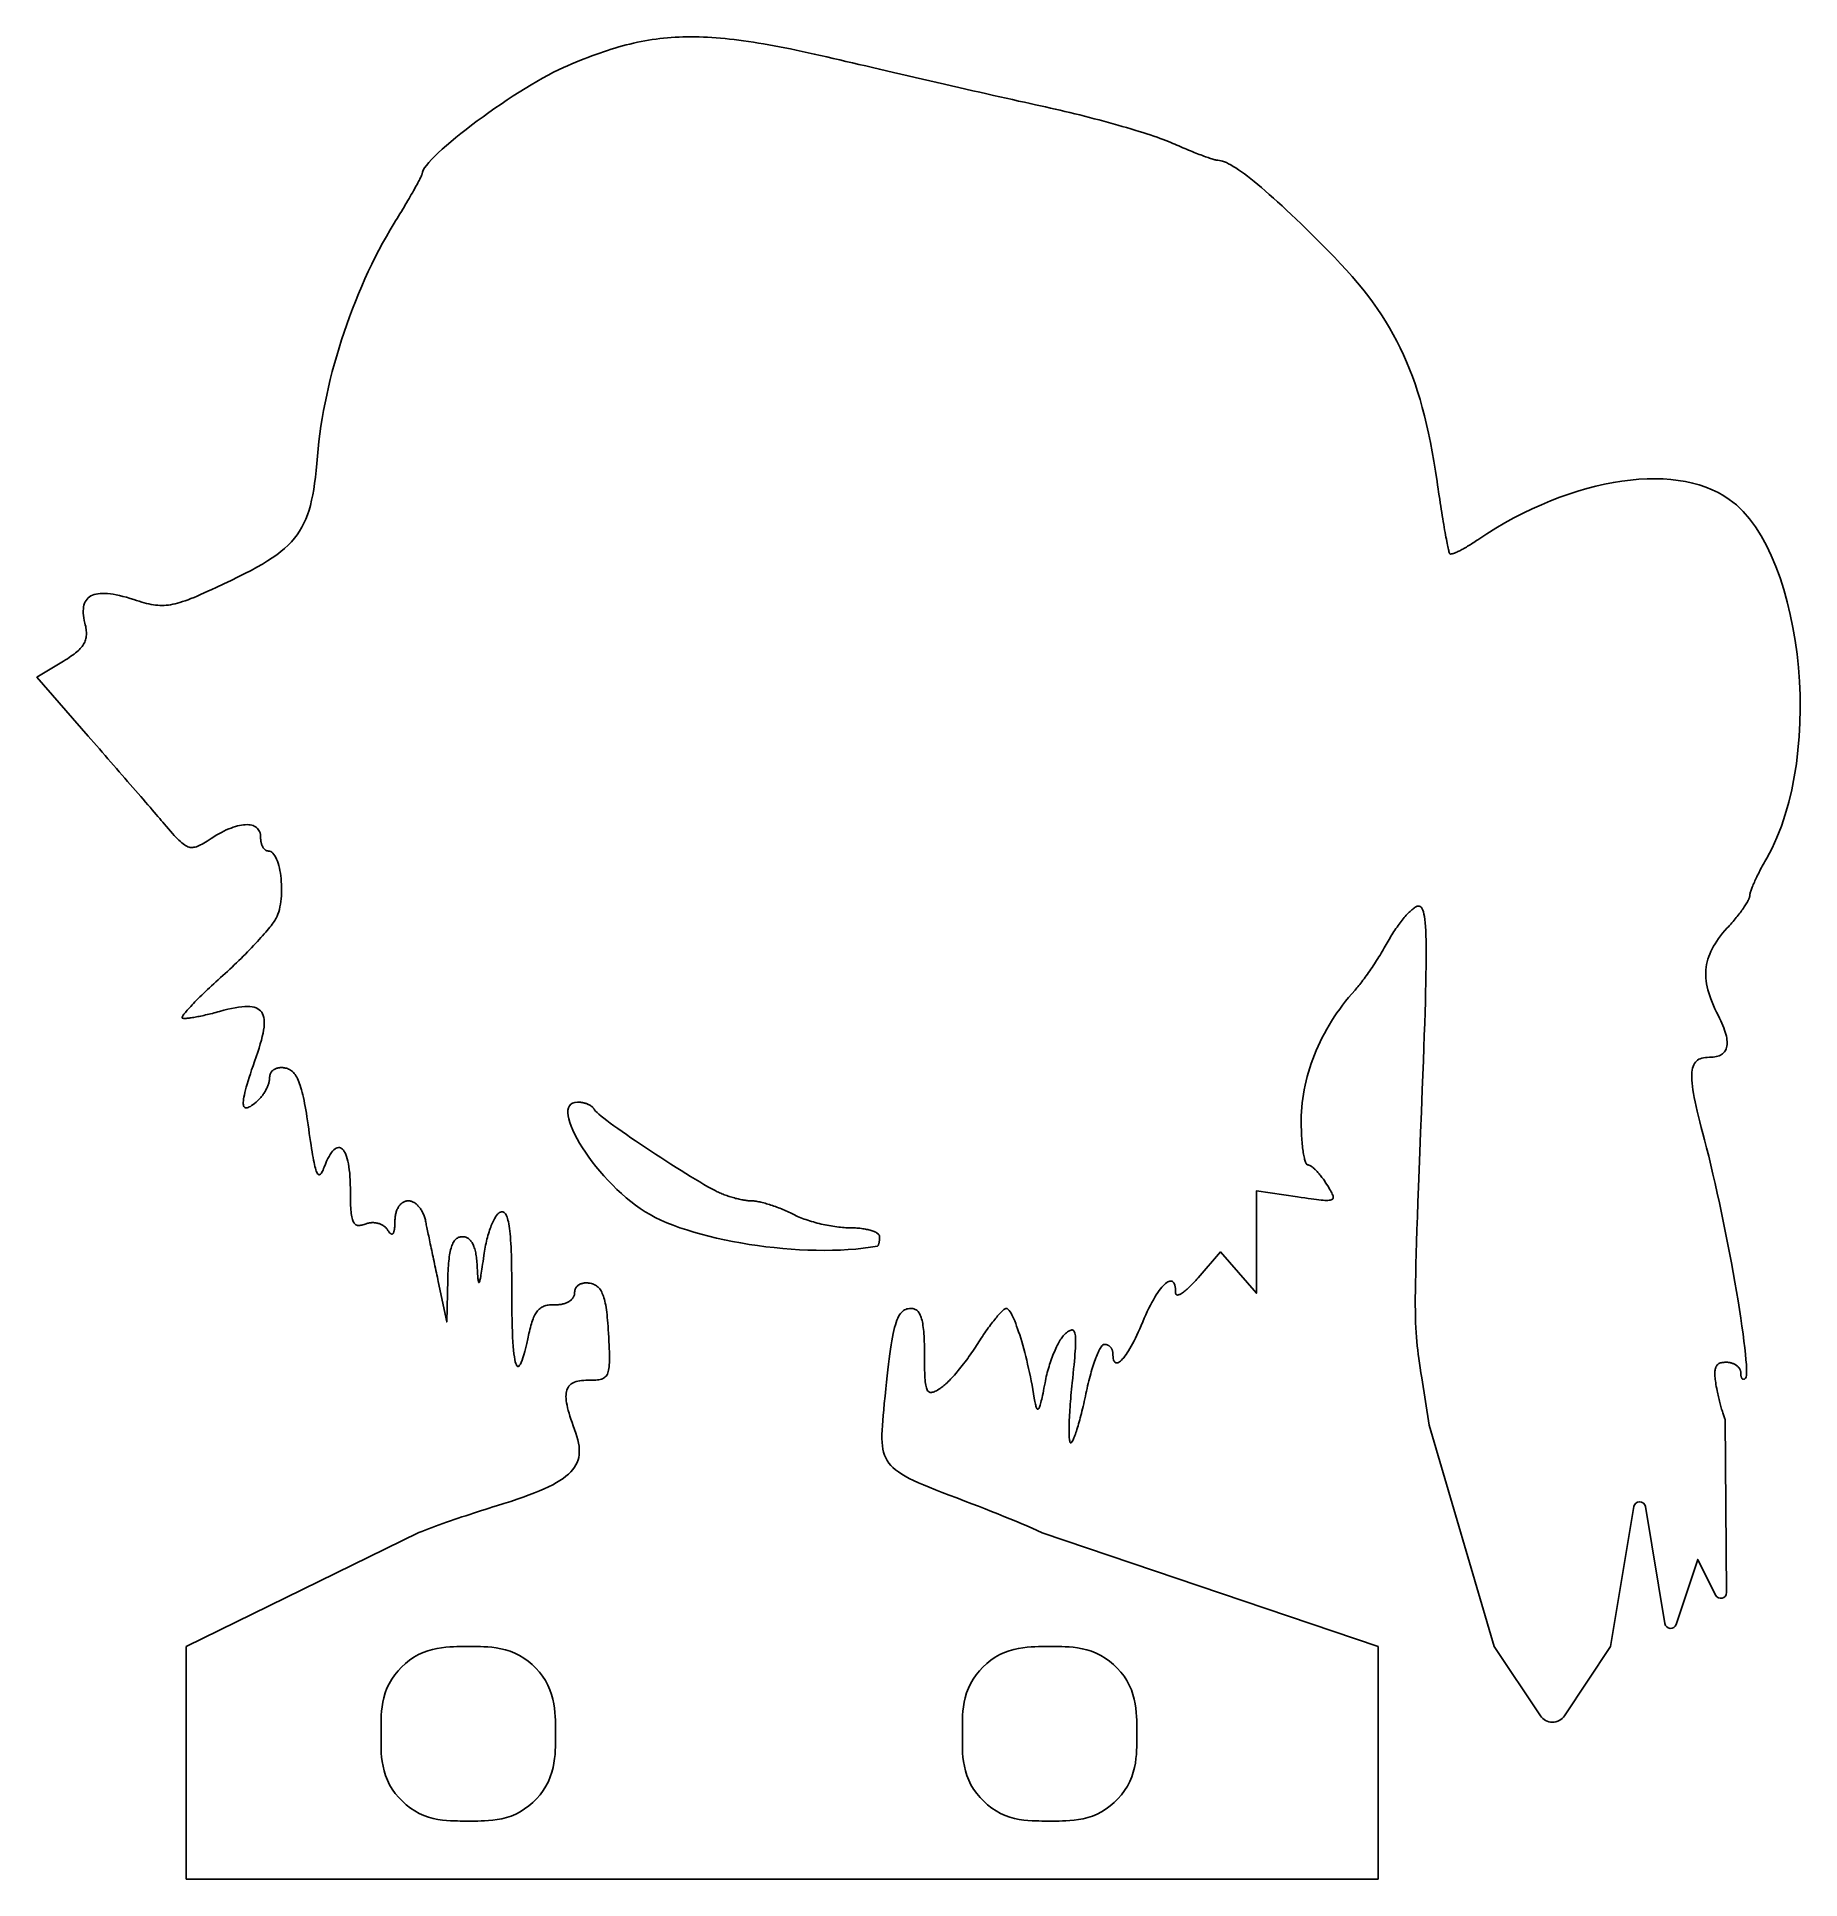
# Model space of a CAD drawing. Extents: x 8.9 to 69.5, y 5 to 68.4.
import ezdxf

# ---------------------------------------------------------------- set-up
doc = ezdxf.new("R2010")
doc.units = 0
doc.layers.get('0').update_dxf_attribs({"linetype": 'CONTINUOUS'})

msp = doc.modelspace()

# ---------------------------------------------------------------- linework, layer by layer
msp.add_lwpolyline([(52.897, 61.412), (52.712, 61.596), (52.531, 61.774), (52.355, 61.945), (52.184, 62.11), (52.017, 62.268), (51.856, 62.42), (51.699, 62.566), (51.547, 62.705), (51.4, 62.838), (51.258, 62.964), (51.121, 63.084), (50.989, 63.198), (50.861, 63.305), (50.739, 63.405), (50.621, 63.499), (50.509, 63.587), (50.401, 63.668), (50.298, 63.743), (50.2, 63.811), (50.107, 63.873), (50.019, 63.928), (49.936, 63.977), (49.858, 64.019), (49.785, 64.055), (49.717, 64.084), (49.653, 64.107), (49.595, 64.123), (49.542, 64.133), (49.494, 64.136), (49.478, 64.137), (49.459, 64.14), (49.437, 64.144), (49.412, 64.149), (49.383, 64.156), (49.352, 64.165), (49.318, 64.174), (49.281, 64.186), (49.242, 64.198), (49.2, 64.212), (49.156, 64.227), (49.11, 64.243), (49.061, 64.26), (49.01, 64.279), (48.958, 64.298), (48.904, 64.319), (48.848, 64.34), (48.79, 64.363), (48.731, 64.386), (48.67, 64.41), (48.608, 64.435), (48.545, 64.461), (48.481, 64.487), (48.416, 64.514), (48.35, 64.542), (48.283, 64.57), (48.216, 64.599), (48.148, 64.629), (48.08, 64.658), (48.011, 64.689), (47.942, 64.719), (47.87, 64.751), (47.789, 64.784), (47.702, 64.818), (47.607, 64.854), (47.506, 64.891), (47.399, 64.929), (47.285, 64.967), (47.166, 65.007), (47.041, 65.048), (46.912, 65.089), (46.777, 65.131), (46.638, 65.173), (46.495, 65.216), (46.348, 65.26), (46.198, 65.303), (46.044, 65.347), (45.888, 65.391), (45.729, 65.435), (45.567, 65.479), (45.404, 65.523), (45.238, 65.567), (45.072, 65.61), (44.904, 65.653), (44.736, 65.695), (44.567, 65.737), (44.398, 65.778), (44.229, 65.819), (44.061, 65.858), (43.893, 65.897), (43.727, 65.934), (43.562, 65.971), (43.393, 66.008), (43.215, 66.047), (43.029, 66.088), (42.836, 66.131), (42.634, 66.176), (42.427, 66.223), (42.212, 66.271), (41.992, 66.32), (41.767, 66.371), (41.537, 66.423), (41.302, 66.476), (41.064, 66.53), (40.823, 66.585), (40.578, 66.641), (40.332, 66.697), (40.083, 66.754), (39.833, 66.811), (39.583, 66.869), (39.332, 66.927), (39.081, 66.984), (38.831, 67.042), (38.583, 67.1), (38.336, 67.157), (38.091, 67.214), (37.849, 67.27), (37.61, 67.326), (37.375, 67.381), (37.144, 67.435), (36.917, 67.488), (36.696, 67.54), (36.481, 67.591), (36.255, 67.644), (36.033, 67.696), (35.815, 67.745), (35.602, 67.793), (35.393, 67.839), (35.189, 67.883), (34.988, 67.925), (34.791, 67.966), (34.598, 68.004), (34.408, 68.041), (34.222, 68.076), (34.04, 68.109), (33.861, 68.14), (33.685, 68.169), (33.512, 68.197), (33.343, 68.222), (33.176, 68.246), (33.012, 68.268), (32.851, 68.288), (32.692, 68.306), (32.536, 68.322), (32.382, 68.337), (32.231, 68.349), (32.082, 68.359), (31.934, 68.368), (31.789, 68.375), (31.646, 68.38), (31.504, 68.383), (31.364, 68.384), (31.226, 68.383), (31.089, 68.38), (31.089, 68.38), (30.953, 68.375), (30.819, 68.368), (30.685, 68.36), (30.553, 68.349), (30.422, 68.337), (30.291, 68.322), (30.162, 68.306), (30.032, 68.288), (29.904, 68.267), (29.775, 68.245), (29.647, 68.221), (29.519, 68.195), (29.391, 68.167), (29.263, 68.137), (29.135, 68.105), (29.007, 68.071), (28.878, 68.035), (28.749, 67.997), (28.619, 67.957), (28.488, 67.915), (28.357, 67.872), (28.224, 67.826), (28.091, 67.778), (27.956, 67.729), (27.821, 67.677), (27.684, 67.623), (27.545, 67.568), (27.405, 67.51), (27.263, 67.451), (27.12, 67.389), (26.974, 67.325), (26.807, 67.249), (26.632, 67.163), (26.449, 67.068), (26.259, 66.964), (26.064, 66.853), (25.864, 66.736), (25.661, 66.612), (25.455, 66.483), (25.247, 66.35), (25.038, 66.212), (24.829, 66.072), (24.621, 65.928), (24.415, 65.783), (24.212, 65.637), (24.012, 65.491), (23.818, 65.345), (23.629, 65.199), (23.447, 65.056), (23.272, 64.915), (23.106, 64.777), (22.95, 64.643), (22.803, 64.514), (22.669, 64.39), (22.546, 64.272), (22.437, 64.161), (22.342, 64.057), (22.262, 63.961), (22.199, 63.874), (22.152, 63.797), (22.123, 63.73), (22.113, 63.674), (22.112, 63.664), (22.108, 63.65), (22.102, 63.632), (22.093, 63.61), (22.081, 63.584), (22.067, 63.555), (22.051, 63.521), (22.033, 63.485), (22.012, 63.445), (21.99, 63.402), (21.965, 63.356), (21.939, 63.307), (21.91, 63.255), (21.88, 63.2), (21.848, 63.142), (21.814, 63.083), (21.779, 63.02), (21.742, 62.956), (21.704, 62.889), (21.664, 62.821), (21.623, 62.75), (21.581, 62.678), (21.537, 62.604), (21.492, 62.528), (21.447, 62.451), (21.4, 62.373), (21.352, 62.294), (21.304, 62.214), (21.254, 62.132), (21.204, 62.05), (21.153, 61.968), (21.018, 61.744), (20.886, 61.515), (20.756, 61.282), (20.628, 61.044), (20.504, 60.803), (20.382, 60.557), (20.263, 60.308), (20.148, 60.056), (20.035, 59.801), (19.926, 59.543), (19.819, 59.283), (19.717, 59.021), (19.617, 58.756), (19.521, 58.49), (19.429, 58.222), (19.34, 57.954), (19.256, 57.684), (19.175, 57.413), (19.098, 57.142), (19.025, 56.871), (18.956, 56.6), (18.891, 56.33), (18.831, 56.06), (18.775, 55.791), (18.723, 55.523), (18.676, 55.256), (18.634, 54.991), (18.597, 54.728), (18.564, 54.467), (18.536, 54.208), (18.513, 53.952), (18.492, 53.701), (18.469, 53.462), (18.444, 53.235), (18.416, 53.02), (18.385, 52.816), (18.351, 52.623), (18.313, 52.439), (18.271, 52.265), (18.224, 52.099), (18.171, 51.941), (18.113, 51.791), (18.048, 51.647), (17.977, 51.51), (17.899, 51.379), (17.813, 51.253), (17.719, 51.131), (17.616, 51.013), (17.504, 50.898), (17.383, 50.786), (17.252, 50.676), (17.111, 50.568), (16.959, 50.46), (16.795, 50.353), (16.62, 50.245), (16.432, 50.137), (16.232, 50.027), (16.018, 49.915), (15.791, 49.801), (15.55, 49.683), (15.295, 49.561), (15.024, 49.435), (14.881, 49.369), (14.746, 49.307), (14.617, 49.25), (14.495, 49.196), (14.379, 49.146), (14.268, 49.1), (14.162, 49.058), (14.062, 49.019), (13.966, 48.984), (13.874, 48.953), (13.785, 48.925), (13.7, 48.9), (13.618, 48.879), (13.538, 48.862), (13.461, 48.847), (13.385, 48.836), (13.311, 48.828), (13.237, 48.823), (13.164, 48.822), (13.092, 48.823), (13.019, 48.828), (12.945, 48.835), (12.871, 48.845), (12.795, 48.858), (12.718, 48.874), (12.638, 48.892), (12.556, 48.913), (12.471, 48.937), (12.383, 48.963), (12.291, 48.992), (12.195, 49.023), (12.065, 49.065), (11.939, 49.102), (11.819, 49.134), (11.704, 49.162), (11.594, 49.186), (11.489, 49.205), (11.39, 49.22), (11.295, 49.23), (11.205, 49.235), (11.121, 49.236), (11.041, 49.233), (10.967, 49.224), (10.897, 49.212), (10.833, 49.195), (10.774, 49.173), (10.72, 49.147), (10.671, 49.116), (10.627, 49.081), (10.588, 49.041), (10.554, 48.997), (10.525, 48.948), (10.501, 48.894), (10.482, 48.836), (10.469, 48.774), (10.46, 48.707), (10.457, 48.635), (10.458, 48.559), (10.465, 48.478), (10.476, 48.393), (10.493, 48.303), (10.515, 48.209), (10.528, 48.153), (10.54, 48.098), (10.549, 48.046), (10.557, 47.995), (10.562, 47.946), (10.566, 47.899), (10.567, 47.853), (10.565, 47.808), (10.562, 47.764), (10.556, 47.722), (10.548, 47.681), (10.537, 47.64), (10.524, 47.6), (10.508, 47.561), (10.489, 47.523), (10.468, 47.485), (10.443, 47.448), (10.416, 47.41), (10.386, 47.373), (10.353, 47.336), (10.317, 47.299), (10.278, 47.262), (10.236, 47.225), (10.191, 47.187), (10.142, 47.149), (10.09, 47.111), (10.034, 47.071), (9.976, 47.031), (9.913, 46.99), (9.847, 46.949), (9.778, 46.906), (8.86, 46.349), (10.626, 44.325), (10.721, 44.217), (10.817, 44.108), (10.913, 43.997), (11.01, 43.885), (11.108, 43.773), (11.206, 43.66), (11.305, 43.547), (11.403, 43.434), (11.501, 43.322), (11.599, 43.209), (11.696, 43.097), (11.793, 42.986), (11.889, 42.876), (11.983, 42.767), (12.076, 42.66), (12.168, 42.554), (12.258, 42.45), (12.346, 42.348), (12.432, 42.248), (12.516, 42.151), (12.598, 42.057), (12.677, 41.965), (12.753, 41.877), (12.826, 41.792), (12.896, 41.71), (12.963, 41.633), (13.026, 41.559), (13.086, 41.489), (13.142, 41.424), (13.193, 41.364), (13.241, 41.308), (13.318, 41.217), (13.391, 41.133), (13.459, 41.053), (13.524, 40.98), (13.585, 40.912), (13.642, 40.85), (13.697, 40.793), (13.749, 40.741), (13.798, 40.695), (13.846, 40.653), (13.891, 40.617), (13.935, 40.585), (13.977, 40.559), (14.019, 40.537), (14.06, 40.519), (14.1, 40.507), (14.14, 40.499), (14.181, 40.495), (14.222, 40.495), (14.263, 40.5), (14.306, 40.509), (14.35, 40.521), (14.396, 40.538), (14.443, 40.558), (14.493, 40.583), (14.545, 40.611), (14.6, 40.642), (14.658, 40.677), (14.719, 40.716), (14.784, 40.757), (14.852, 40.802), (14.944, 40.861), (15.034, 40.915), (15.123, 40.966), (15.21, 41.013), (15.295, 41.056), (15.379, 41.096), (15.46, 41.131), (15.54, 41.163), (15.618, 41.191), (15.693, 41.215), (15.766, 41.235), (15.837, 41.252), (15.904, 41.265), (15.97, 41.274), (16.032, 41.279), (16.092, 41.28), (16.148, 41.277), (16.201, 41.271), (16.252, 41.26), (16.298, 41.246), (16.342, 41.228), (16.381, 41.206), (16.417, 41.181), (16.449, 41.151), (16.478, 41.118), (16.502, 41.081), (16.522, 41.039), (16.538, 40.994), (16.549, 40.946), (16.556, 40.893), (16.558, 40.836), (16.559, 40.812), (16.56, 40.788), (16.562, 40.764), (16.564, 40.74), (16.567, 40.717), (16.571, 40.695), (16.575, 40.673), (16.58, 40.651), (16.586, 40.63), (16.592, 40.61), (16.599, 40.59), (16.606, 40.571), (16.613, 40.552), (16.622, 40.535), (16.631, 40.518), (16.64, 40.501), (16.649, 40.486), (16.66, 40.471), (16.67, 40.458), (16.681, 40.445), (16.692, 40.433), (16.704, 40.422), (16.716, 40.412), (16.729, 40.403), (16.742, 40.396), (16.755, 40.389), (16.768, 40.384), (16.782, 40.379), (16.796, 40.376), (16.81, 40.374), (16.824, 40.373), (16.866, 40.368), (16.906, 40.354), (16.944, 40.33), (16.981, 40.297), (17.016, 40.256), (17.049, 40.208), (17.08, 40.153), (17.109, 40.091), (17.136, 40.023), (17.161, 39.949), (17.183, 39.871), (17.204, 39.788), (17.222, 39.701), (17.238, 39.61), (17.251, 39.517), (17.262, 39.422), (17.271, 39.324), (17.277, 39.225), (17.28, 39.126), (17.281, 39.026), (17.278, 38.926), (17.273, 38.827), (17.265, 38.73), (17.254, 38.634), (17.24, 38.541), (17.223, 38.45), (17.203, 38.363), (17.18, 38.28), (17.153, 38.201), (17.123, 38.127), (17.09, 38.059), (17.07, 38.024), (17.047, 37.986), (17.019, 37.945), (16.989, 37.901), (16.954, 37.854), (16.916, 37.804), (16.875, 37.752), (16.831, 37.698), (16.784, 37.641), (16.734, 37.582), (16.682, 37.52), (16.626, 37.457), (16.569, 37.393), (16.508, 37.326), (16.446, 37.258), (16.382, 37.189), (16.316, 37.119), (16.247, 37.047), (16.178, 36.975), (16.106, 36.902), (16.033, 36.828), (15.959, 36.754), (15.884, 36.68), (15.808, 36.605), (15.731, 36.53), (15.653, 36.455), (15.574, 36.381), (15.495, 36.306), (15.415, 36.233), (15.335, 36.16), (15.255, 36.087), (15.176, 36.016), (15.098, 35.945), (15.021, 35.874), (14.946, 35.805), (14.873, 35.737), (14.801, 35.669), (14.731, 35.603), (14.663, 35.538), (14.597, 35.474), (14.533, 35.412), (14.472, 35.352), (14.413, 35.293), (14.356, 35.236), (14.301, 35.181), (14.25, 35.128), (14.201, 35.076), (14.154, 35.028), (14.111, 34.981), (14.071, 34.937), (14.034, 34.895), (14, 34.856), (13.969, 34.819), (13.942, 34.786), (13.918, 34.755), (13.898, 34.727), (13.881, 34.703), (13.869, 34.681), (13.86, 34.663), (13.855, 34.649), (13.855, 34.637), (13.858, 34.63), (13.865, 34.625), (13.876, 34.621), (13.889, 34.617), (13.906, 34.615), (13.925, 34.614), (13.947, 34.613), (13.972, 34.614), (14, 34.615), (14.03, 34.618), (14.062, 34.621), (14.097, 34.625), (14.134, 34.629), (14.173, 34.635), (14.215, 34.641), (14.258, 34.648), (14.303, 34.656), (14.35, 34.665), (14.399, 34.674), (14.449, 34.684), (14.501, 34.695), (14.554, 34.706), (14.608, 34.718), (14.664, 34.731), (14.721, 34.744), (14.779, 34.758), (14.838, 34.773), (14.898, 34.788), (14.958, 34.803), (15.02, 34.819), (15.082, 34.836), (15.144, 34.853), (15.291, 34.892), (15.43, 34.926), (15.562, 34.956), (15.686, 34.98), (15.802, 34.999), (15.91, 35.012), (16.011, 35.02), (16.104, 35.022), (16.191, 35.019), (16.269, 35.01), (16.341, 34.995), (16.406, 34.974), (16.463, 34.947), (16.514, 34.913), (16.558, 34.873), (16.595, 34.827), (16.626, 34.775), (16.65, 34.715), (16.667, 34.649), (16.679, 34.576), (16.683, 34.496), (16.682, 34.409), (16.675, 34.315), (16.661, 34.214), (16.641, 34.105), (16.616, 33.989), (16.585, 33.865), (16.548, 33.734), (16.506, 33.595), (16.458, 33.448), (16.404, 33.293), (16.349, 33.135), (16.297, 32.985), (16.249, 32.843), (16.205, 32.709), (16.165, 32.582), (16.128, 32.464), (16.095, 32.353), (16.066, 32.249), (16.04, 32.153), (16.018, 32.064), (16, 31.983), (15.985, 31.908), (15.974, 31.841), (15.967, 31.78), (15.963, 31.727), (15.963, 31.68), (15.967, 31.64), (15.975, 31.606), (15.986, 31.58), (16.001, 31.559), (16.019, 31.545), (16.041, 31.537), (16.067, 31.535), (16.096, 31.539), (16.129, 31.55), (16.166, 31.566), (16.206, 31.588), (16.25, 31.616), (16.298, 31.649), (16.349, 31.688), (16.404, 31.732), (16.429, 31.753), (16.453, 31.775), (16.477, 31.798), (16.5, 31.822), (16.523, 31.846), (16.546, 31.871), (16.568, 31.897), (16.589, 31.923), (16.61, 31.95), (16.631, 31.978), (16.65, 32.006), (16.67, 32.034), (16.688, 32.063), (16.706, 32.091), (16.723, 32.12), (16.739, 32.15), (16.754, 32.179), (16.769, 32.208), (16.783, 32.237), (16.796, 32.267), (16.807, 32.295), (16.818, 32.324), (16.828, 32.353), (16.837, 32.381), (16.845, 32.409), (16.851, 32.436), (16.857, 32.463), (16.861, 32.489), (16.864, 32.515), (16.866, 32.54), (16.867, 32.564), (16.868, 32.589), (16.87, 32.613), (16.873, 32.636), (16.878, 32.659), (16.884, 32.68), (16.891, 32.701), (16.9, 32.721), (16.91, 32.74), (16.921, 32.759), (16.933, 32.776), (16.946, 32.793), (16.961, 32.808), (16.976, 32.823), (16.993, 32.837), (17.01, 32.85), (17.029, 32.861), (17.048, 32.872), (17.069, 32.882), (17.09, 32.89), (17.112, 32.898), (17.135, 32.905), (17.159, 32.91), (17.184, 32.914), (17.21, 32.918), (17.236, 32.92), (17.263, 32.92), (17.29, 32.92), (17.319, 32.919), (17.347, 32.916), (17.377, 32.912), (17.407, 32.907), (17.446, 32.898), (17.484, 32.886), (17.521, 32.872), (17.556, 32.854), (17.59, 32.834), (17.623, 32.81), (17.655, 32.783), (17.685, 32.752), (17.715, 32.718), (17.744, 32.68), (17.772, 32.639), (17.799, 32.593), (17.825, 32.543), (17.85, 32.489), (17.875, 32.431), (17.899, 32.368), (17.922, 32.301), (17.945, 32.229), (17.968, 32.152), (17.989, 32.07), (18.011, 31.983), (18.032, 31.891), (18.053, 31.794), (18.073, 31.691), (18.093, 31.582), (18.113, 31.468), (18.133, 31.348), (18.153, 31.222), (18.173, 31.09), (18.193, 30.951), (18.213, 30.807), (18.234, 30.656), (18.253, 30.514), (18.273, 30.379), (18.292, 30.253), (18.31, 30.135), (18.328, 30.024), (18.345, 29.921), (18.362, 29.826), (18.379, 29.738), (18.395, 29.658), (18.412, 29.585), (18.427, 29.519), (18.443, 29.46), (18.459, 29.408), (18.474, 29.363), (18.49, 29.325), (18.505, 29.293), (18.521, 29.268), (18.536, 29.25), (18.552, 29.238), (18.568, 29.232), (18.584, 29.232), (18.6, 29.239), (18.617, 29.251), (18.634, 29.269), (18.651, 29.293), (18.669, 29.322), (18.687, 29.358), (18.706, 29.398), (18.725, 29.444), (18.744, 29.495), (18.786, 29.602), (18.828, 29.7), (18.87, 29.788), (18.912, 29.867), (18.954, 29.937), (18.996, 29.997), (19.037, 30.049), (19.077, 30.091), (19.118, 30.125), (19.157, 30.149), (19.195, 30.165), (19.233, 30.172), (19.27, 30.171), (19.305, 30.161), (19.34, 30.142), (19.373, 30.116), (19.405, 30.081), (19.435, 30.037), (19.463, 29.986), (19.49, 29.927), (19.515, 29.859), (19.539, 29.784), (19.56, 29.701), (19.579, 29.61), (19.596, 29.512), (19.61, 29.406), (19.622, 29.293), (19.632, 29.172), (19.639, 29.044), (19.643, 28.909), (19.645, 28.766), (19.645, 28.653), (19.646, 28.546), (19.647, 28.445), (19.649, 28.35), (19.652, 28.261), (19.655, 28.178), (19.66, 28.099), (19.665, 28.027), (19.671, 27.959), (19.678, 27.897), (19.687, 27.84), (19.696, 27.787), (19.707, 27.74), (19.718, 27.697), (19.731, 27.658), (19.746, 27.624), (19.761, 27.593), (19.779, 27.567), (19.797, 27.545), (19.818, 27.527), (19.839, 27.513), (19.863, 27.502), (19.888, 27.494), (19.915, 27.49), (19.944, 27.488), (19.975, 27.49), (20.008, 27.495), (20.042, 27.503), (20.079, 27.513), (20.118, 27.525), (20.159, 27.54), (20.187, 27.55), (20.214, 27.559), (20.243, 27.567), (20.271, 27.573), (20.3, 27.578), (20.328, 27.582), (20.357, 27.585), (20.386, 27.587), (20.414, 27.587), (20.443, 27.587), (20.471, 27.585), (20.499, 27.582), (20.527, 27.579), (20.554, 27.574), (20.582, 27.568), (20.608, 27.561), (20.634, 27.553), (20.66, 27.544), (20.685, 27.534), (20.71, 27.523), (20.733, 27.512), (20.756, 27.499), (20.779, 27.485), (20.8, 27.47), (20.821, 27.455), (20.84, 27.438), (20.859, 27.421), (20.876, 27.403), (20.893, 27.384), (20.908, 27.364), (20.922, 27.343), (20.938, 27.318), (20.954, 27.295), (20.969, 27.275), (20.984, 27.256), (20.998, 27.24), (21.012, 27.227), (21.025, 27.215), (21.037, 27.206), (21.049, 27.199), (21.061, 27.195), (21.072, 27.193), (21.082, 27.193), (21.092, 27.196), (21.101, 27.201), (21.11, 27.208), (21.118, 27.217), (21.126, 27.229), (21.133, 27.244), (21.139, 27.26), (21.145, 27.279), (21.151, 27.3), (21.156, 27.324), (21.161, 27.35), (21.165, 27.378), (21.168, 27.409), (21.171, 27.442), (21.174, 27.478), (21.176, 27.516), (21.177, 27.556), (21.178, 27.598), (21.179, 27.643), (21.18, 27.682), (21.182, 27.72), (21.185, 27.758), (21.189, 27.794), (21.195, 27.83), (21.201, 27.864), (21.209, 27.898), (21.217, 27.931), (21.227, 27.963), (21.237, 27.993), (21.249, 28.023), (21.261, 28.052), (21.274, 28.079), (21.289, 28.105), (21.304, 28.13), (21.319, 28.154), (21.336, 28.177), (21.354, 28.198), (21.372, 28.218), (21.391, 28.236), (21.411, 28.253), (21.431, 28.269), (21.452, 28.283), (21.474, 28.295), (21.496, 28.306), (21.519, 28.316), (21.543, 28.324), (21.567, 28.33), (21.591, 28.334), (21.616, 28.337), (21.642, 28.338), (21.666, 28.337), (21.691, 28.334), (21.715, 28.329), (21.739, 28.323), (21.764, 28.314), (21.788, 28.304), (21.812, 28.293), (21.836, 28.279), (21.859, 28.265), (21.883, 28.248), (21.906, 28.231), (21.928, 28.211), (21.95, 28.191), (21.972, 28.169), (21.993, 28.146), (22.014, 28.121), (22.034, 28.096), (22.054, 28.069), (22.073, 28.041), (22.091, 28.013), (22.108, 27.983), (22.125, 27.952), (22.141, 27.921), (22.156, 27.889), (22.17, 27.855), (22.183, 27.822), (22.195, 27.787), (22.206, 27.752), (22.217, 27.716), (22.226, 27.68), (22.233, 27.643), (22.241, 27.605), (22.249, 27.563), (22.259, 27.517), (22.268, 27.469), (22.279, 27.418), (22.29, 27.364), (22.302, 27.308), (22.314, 27.249), (22.326, 27.188), (22.34, 27.125), (22.353, 27.06), (22.367, 26.992), (22.382, 26.924), (22.397, 26.853), (22.412, 26.781), (22.427, 26.708), (22.443, 26.634), (22.459, 26.559), (22.475, 26.483), (22.491, 26.406), (22.507, 26.329), (22.524, 26.251), (22.54, 26.174), (22.557, 26.096), (22.573, 26.018), (22.59, 25.94), (22.606, 25.863), (22.623, 25.786), (22.639, 25.71), (22.655, 25.635), (22.671, 25.56), (22.962, 24.171), (22.996, 25.637), (22.999, 25.74), (23.003, 25.838), (23.007, 25.932), (23.013, 26.022), (23.019, 26.107), (23.025, 26.189), (23.033, 26.267), (23.041, 26.34), (23.05, 26.41), (23.06, 26.477), (23.071, 26.539), (23.083, 26.598), (23.096, 26.653), (23.109, 26.705), (23.124, 26.753), (23.139, 26.798), (23.156, 26.839), (23.174, 26.877), (23.192, 26.912), (23.212, 26.944), (23.232, 26.973), (23.254, 26.998), (23.277, 27.021), (23.301, 27.041), (23.326, 27.058), (23.353, 27.072), (23.38, 27.083), (23.409, 27.092), (23.439, 27.098), (23.47, 27.102), (23.502, 27.103), (23.531, 27.102), (23.56, 27.099), (23.587, 27.094), (23.614, 27.086), (23.64, 27.077), (23.665, 27.065), (23.689, 27.052), (23.712, 27.036), (23.734, 27.018), (23.756, 26.998), (23.777, 26.976), (23.796, 26.952), (23.815, 26.926), (23.833, 26.898), (23.85, 26.867), (23.867, 26.835), (23.882, 26.8), (23.897, 26.764), (23.91, 26.725), (23.923, 26.684), (23.935, 26.641), (23.946, 26.597), (23.957, 26.55), (23.966, 26.501), (23.975, 26.45), (23.982, 26.397), (23.989, 26.341), (23.995, 26.284), (24, 26.225), (24.005, 26.164), (24.008, 26.1), (24.012, 26.021), (24.015, 25.948), (24.019, 25.88), (24.023, 25.818), (24.027, 25.762), (24.031, 25.712), (24.035, 25.667), (24.04, 25.629), (24.044, 25.596), (24.049, 25.57), (24.054, 25.549), (24.059, 25.535), (24.065, 25.526), (24.07, 25.524), (24.077, 25.528), (24.083, 25.538), (24.09, 25.554), (24.097, 25.576), (24.105, 25.605), (24.113, 25.641), (24.122, 25.682), (24.131, 25.73), (24.14, 25.785), (24.151, 25.846), (24.161, 25.914), (24.173, 25.988), (24.185, 26.069), (24.197, 26.157), (24.211, 26.251), (24.225, 26.352), (24.239, 26.46), (24.25, 26.533), (24.261, 26.604), (24.273, 26.676), (24.286, 26.746), (24.3, 26.815), (24.315, 26.883), (24.33, 26.951), (24.346, 27.017), (24.363, 27.081), (24.38, 27.144), (24.398, 27.206), (24.417, 27.266), (24.436, 27.324), (24.455, 27.381), (24.475, 27.435), (24.495, 27.487), (24.516, 27.537), (24.537, 27.585), (24.558, 27.631), (24.579, 27.674), (24.6, 27.714), (24.622, 27.752), (24.643, 27.787), (24.665, 27.819), (24.687, 27.848), (24.708, 27.873), (24.73, 27.896), (24.751, 27.915), (24.772, 27.931), (24.793, 27.943), (24.814, 27.952), (24.841, 27.959), (24.867, 27.961), (24.893, 27.957), (24.916, 27.949), (24.939, 27.935), (24.961, 27.916), (24.982, 27.89), (25.001, 27.86), (25.02, 27.823), (25.037, 27.78), (25.053, 27.731), (25.069, 27.675), (25.083, 27.614), (25.097, 27.545), (25.109, 27.47), (25.121, 27.387), (25.132, 27.298), (25.142, 27.201), (25.151, 27.097), (25.159, 26.986), (25.166, 26.867), (25.173, 26.74), (25.179, 26.605), (25.184, 26.463), (25.188, 26.312), (25.192, 26.152), (25.195, 25.985), (25.197, 25.808), (25.198, 25.623), (25.199, 25.429), (25.2, 25.226), (25.2, 24.956), (25.202, 24.701), (25.205, 24.46), (25.209, 24.235), (25.215, 24.024), (25.221, 23.829), (25.229, 23.648), (25.238, 23.482), (25.249, 23.331), (25.26, 23.195), (25.273, 23.074), (25.287, 22.967), (25.303, 22.876), (25.319, 22.799), (25.337, 22.737), (25.356, 22.69), (25.376, 22.658), (25.398, 22.641), (25.42, 22.639), (25.444, 22.651), (25.47, 22.678), (25.496, 22.721), (25.524, 22.778), (25.553, 22.85), (25.583, 22.936), (25.615, 23.038), (25.647, 23.154), (25.681, 23.286), (25.717, 23.432), (25.753, 23.593), (25.791, 23.769), (25.807, 23.843), (25.824, 23.914), (25.84, 23.982), (25.858, 24.047), (25.875, 24.108), (25.893, 24.166), (25.912, 24.221), (25.931, 24.272), (25.951, 24.321), (25.972, 24.367), (25.994, 24.41), (26.016, 24.45), (26.04, 24.487), (26.064, 24.522), (26.089, 24.554), (26.116, 24.583), (26.143, 24.61), (26.172, 24.635), (26.202, 24.657), (26.234, 24.677), (26.266, 24.695), (26.301, 24.71), (26.336, 24.724), (26.373, 24.735), (26.412, 24.744), (26.453, 24.752), (26.495, 24.757), (26.539, 24.761), (26.585, 24.764), (26.633, 24.764), (26.683, 24.763), (26.72, 24.762), (26.756, 24.763), (26.792, 24.764), (26.827, 24.767), (26.861, 24.771), (26.895, 24.776), (26.927, 24.781), (26.959, 24.788), (26.99, 24.796), (27.02, 24.805), (27.049, 24.815), (27.077, 24.826), (27.104, 24.838), (27.13, 24.85), (27.154, 24.864), (27.178, 24.878), (27.2, 24.893), (27.221, 24.909), (27.24, 24.925), (27.259, 24.943), (27.276, 24.961), (27.291, 24.98), (27.305, 24.999), (27.318, 25.019), (27.328, 25.04), (27.338, 25.061), (27.346, 25.082), (27.352, 25.105), (27.356, 25.127), (27.359, 25.151), (27.36, 25.174), (27.36, 25.198), (27.363, 25.221), (27.366, 25.243), (27.371, 25.264), (27.377, 25.285), (27.385, 25.304), (27.394, 25.323), (27.404, 25.342), (27.415, 25.359), (27.427, 25.376), (27.441, 25.391), (27.455, 25.406), (27.471, 25.42), (27.488, 25.433), (27.506, 25.446), (27.524, 25.457), (27.544, 25.467), (27.565, 25.476), (27.586, 25.485), (27.608, 25.492), (27.631, 25.498), (27.655, 25.503), (27.68, 25.508), (27.705, 25.511), (27.731, 25.513), (27.758, 25.513), (27.785, 25.513), (27.813, 25.512), (27.841, 25.509), (27.87, 25.505), (27.9, 25.5), (27.939, 25.492), (27.977, 25.481), (28.013, 25.468), (28.048, 25.453), (28.081, 25.436), (28.112, 25.416), (28.142, 25.393), (28.171, 25.368), (28.198, 25.34), (28.223, 25.309), (28.248, 25.275), (28.271, 25.238), (28.293, 25.198), (28.313, 25.154), (28.333, 25.107), (28.351, 25.056), (28.369, 25.002), (28.385, 24.943), (28.4, 24.881), (28.415, 24.815), (28.429, 24.744), (28.441, 24.669), (28.453, 24.59), (28.464, 24.507), (28.475, 24.418), (28.485, 24.325), (28.494, 24.228), (28.503, 24.125), (28.511, 24.017), (28.518, 23.904), (28.526, 23.786), (28.534, 23.64), (28.541, 23.503), (28.548, 23.375), (28.553, 23.256), (28.557, 23.144), (28.56, 23.041), (28.561, 22.945), (28.561, 22.856), (28.559, 22.774), (28.555, 22.699), (28.549, 22.631), (28.541, 22.568), (28.531, 22.511), (28.519, 22.46), (28.504, 22.414), (28.487, 22.374), (28.466, 22.337), (28.443, 22.306), (28.417, 22.278), (28.388, 22.254), (28.356, 22.234), (28.321, 22.217), (28.282, 22.203), (28.239, 22.192), (28.193, 22.183), (28.143, 22.177), (28.089, 22.172), (28.031, 22.169), (27.969, 22.167), (27.902, 22.166), (27.831, 22.165), (27.75, 22.164), (27.674, 22.16), (27.602, 22.154), (27.535, 22.145), (27.473, 22.132), (27.415, 22.117), (27.362, 22.099), (27.313, 22.077), (27.269, 22.053), (27.229, 22.025), (27.193, 21.993), (27.162, 21.958), (27.135, 21.919), (27.113, 21.876), (27.095, 21.829), (27.081, 21.779), (27.071, 21.724), (27.065, 21.665), (27.064, 21.601), (27.067, 21.534), (27.074, 21.461), (27.085, 21.385), (27.099, 21.303), (27.118, 21.217), (27.141, 21.125), (27.168, 21.029), (27.199, 20.927), (27.233, 20.821), (27.272, 20.709), (27.314, 20.591), (27.36, 20.468), (27.404, 20.345), (27.442, 20.227), (27.473, 20.113), (27.496, 20.004), (27.513, 19.898), (27.522, 19.796), (27.523, 19.697), (27.516, 19.602), (27.501, 19.51), (27.478, 19.421), (27.446, 19.334), (27.406, 19.25), (27.356, 19.169), (27.297, 19.089), (27.229, 19.011), (27.151, 18.935), (27.063, 18.86), (26.965, 18.787), (26.857, 18.714), (26.738, 18.642), (26.609, 18.571), (26.468, 18.5), (26.317, 18.43), (26.154, 18.359), (25.979, 18.288), (25.793, 18.217), (25.595, 18.144), (25.384, 18.071), (25.161, 17.997), (24.925, 17.922), (24.677, 17.845), (24.547, 17.805), (24.417, 17.765), (24.285, 17.723), (24.152, 17.681), (24.019, 17.638), (23.885, 17.594), (23.751, 17.55), (23.617, 17.505), (23.484, 17.46), (23.351, 17.414), (23.219, 17.369), (23.088, 17.323), (22.959, 17.278), (22.831, 17.232), (22.704, 17.187), (22.58, 17.142), (22.458, 17.097), (22.339, 17.053), (22.223, 17.009), (22.109, 16.966), (21.999, 16.924), (14, 13), (14, 5), (55, 5), (55, 13), (43.443, 16.92), (43.273, 16.996), (43.098, 17.073), (42.916, 17.152), (42.728, 17.232), (42.535, 17.313), (42.336, 17.396), (42.131, 17.48), (41.92, 17.565), (41.704, 17.651), (41.482, 17.739), (41.255, 17.827), (41.022, 17.917), (40.784, 18.008), (40.505, 18.114), (40.244, 18.214), (40, 18.308), (39.773, 18.396), (39.563, 18.481), (39.368, 18.562), (39.189, 18.64), (39.024, 18.715), (38.873, 18.789), (38.736, 18.862), (38.613, 18.935), (38.501, 19.008), (38.402, 19.082), (38.313, 19.157), (38.236, 19.235), (38.169, 19.316), (38.112, 19.401), (38.063, 19.491), (38.024, 19.585), (37.992, 19.685), (37.968, 19.792), (37.951, 19.905), (37.94, 20.027), (37.935, 20.157), (37.935, 20.296), (37.94, 20.445), (37.949, 20.604), (37.962, 20.774), (37.977, 20.957), (37.995, 21.152), (38.015, 21.36), (38.041, 21.618), (38.065, 21.864), (38.09, 22.096), (38.113, 22.315), (38.136, 22.522), (38.159, 22.717), (38.182, 22.9), (38.205, 23.071), (38.228, 23.232), (38.251, 23.381), (38.274, 23.52), (38.297, 23.649), (38.321, 23.769), (38.345, 23.879), (38.37, 23.979), (38.396, 24.071), (38.422, 24.155), (38.449, 24.231), (38.478, 24.299), (38.507, 24.359), (38.538, 24.412), (38.57, 24.459), (38.603, 24.5), (38.638, 24.534), (38.675, 24.563), (38.713, 24.586), (38.753, 24.604), (38.795, 24.618), (38.839, 24.627), (38.884, 24.633), (38.933, 24.634), (38.965, 24.633), (38.996, 24.629), (39.026, 24.623), (39.054, 24.614), (39.082, 24.603), (39.107, 24.588), (39.132, 24.571), (39.155, 24.551), (39.177, 24.528), (39.198, 24.501), (39.218, 24.472), (39.237, 24.439), (39.254, 24.403), (39.27, 24.363), (39.285, 24.32), (39.3, 24.274), (39.313, 24.224), (39.325, 24.17), (39.336, 24.112), (39.346, 24.05), (39.355, 23.984), (39.363, 23.915), (39.37, 23.841), (39.376, 23.763), (39.381, 23.68), (39.386, 23.593), (39.389, 23.502), (39.392, 23.406), (39.394, 23.306), (39.395, 23.201), (39.396, 23.091), (39.396, 22.96), (39.396, 22.837), (39.397, 22.721), (39.399, 22.613), (39.401, 22.512), (39.404, 22.418), (39.408, 22.331), (39.413, 22.251), (39.418, 22.177), (39.425, 22.11), (39.432, 22.049), (39.441, 21.994), (39.451, 21.946), (39.463, 21.902), (39.476, 21.865), (39.49, 21.833), (39.506, 21.806), (39.523, 21.784), (39.543, 21.767), (39.564, 21.755), (39.587, 21.747), (39.612, 21.744), (39.638, 21.745), (39.667, 21.749), (39.699, 21.758), (39.732, 21.771), (39.768, 21.787), (39.806, 21.806), (39.847, 21.829), (39.89, 21.854), (39.936, 21.883), (39.965, 21.902), (39.997, 21.925), (40.029, 21.951), (40.064, 21.979), (40.1, 22.01), (40.137, 22.044), (40.175, 22.081), (40.215, 22.119), (40.255, 22.16), (40.297, 22.204), (40.339, 22.249), (40.382, 22.296), (40.426, 22.345), (40.471, 22.396), (40.516, 22.449), (40.561, 22.503), (40.607, 22.559), (40.653, 22.615), (40.699, 22.673), (40.745, 22.733), (40.791, 22.793), (40.837, 22.854), (40.883, 22.916), (40.928, 22.978), (40.973, 23.041), (41.018, 23.105), (41.062, 23.169), (41.105, 23.233), (41.148, 23.297), (41.189, 23.361), (41.23, 23.426), (41.27, 23.489), (41.311, 23.552), (41.351, 23.614), (41.392, 23.675), (41.432, 23.735), (41.472, 23.794), (41.512, 23.852), (41.551, 23.908), (41.59, 23.963), (41.629, 24.016), (41.667, 24.068), (41.705, 24.118), (41.742, 24.166), (41.778, 24.213), (41.813, 24.257), (41.848, 24.3), (41.881, 24.34), (41.914, 24.378), (41.945, 24.414), (41.976, 24.447), (42.005, 24.478), (42.033, 24.507), (42.06, 24.533), (42.085, 24.556), (42.108, 24.576), (42.131, 24.594), (42.151, 24.608), (42.17, 24.619), (42.187, 24.628), (42.202, 24.633), (42.216, 24.634), (42.239, 24.63), (42.263, 24.615), (42.289, 24.592), (42.316, 24.56), (42.345, 24.52), (42.374, 24.471), (42.405, 24.415), (42.436, 24.351), (42.468, 24.28), (42.501, 24.203), (42.534, 24.118), (42.568, 24.028), (42.602, 23.932), (42.637, 23.83), (42.672, 23.722), (42.707, 23.61), (42.742, 23.493), (42.777, 23.372), (42.811, 23.247), (42.846, 23.118), (42.879, 22.986), (42.913, 22.851), (42.946, 22.713), (42.978, 22.572), (43.009, 22.43), (43.04, 22.286), (43.07, 22.14), (43.098, 21.993), (43.125, 21.845), (43.151, 21.697), (43.176, 21.548), (43.186, 21.491), (43.195, 21.437), (43.204, 21.389), (43.214, 21.345), (43.223, 21.306), (43.232, 21.271), (43.241, 21.241), (43.251, 21.217), (43.26, 21.197), (43.269, 21.181), (43.279, 21.171), (43.289, 21.166), (43.299, 21.166), (43.309, 21.171), (43.319, 21.181), (43.33, 21.197), (43.341, 21.217), (43.352, 21.243), (43.364, 21.274), (43.376, 21.311), (43.389, 21.353), (43.402, 21.4), (43.415, 21.453), (43.429, 21.511), (43.444, 21.575), (43.459, 21.645), (43.475, 21.721), (43.491, 21.802), (43.508, 21.889), (43.526, 21.981), (43.545, 22.08), (43.558, 22.149), (43.573, 22.219), (43.588, 22.289), (43.605, 22.359), (43.623, 22.428), (43.641, 22.497), (43.661, 22.566), (43.681, 22.634), (43.702, 22.702), (43.723, 22.769), (43.746, 22.834), (43.768, 22.899), (43.792, 22.963), (43.816, 23.025), (43.84, 23.086), (43.865, 23.145), (43.89, 23.203), (43.915, 23.258), (43.941, 23.312), (43.966, 23.364), (43.992, 23.414), (44.018, 23.462), (44.044, 23.507), (44.07, 23.55), (44.096, 23.59), (44.122, 23.627), (44.148, 23.662), (44.173, 23.693), (44.198, 23.722), (44.223, 23.747), (44.248, 23.769), (44.285, 23.799), (44.32, 23.825), (44.353, 23.848), (44.383, 23.867), (44.412, 23.881), (44.438, 23.891), (44.462, 23.896), (44.484, 23.896), (44.504, 23.891), (44.522, 23.881), (44.538, 23.865), (44.552, 23.844), (44.563, 23.817), (44.573, 23.783), (44.582, 23.743), (44.588, 23.697), (44.592, 23.644), (44.595, 23.583), (44.596, 23.516), (44.595, 23.441), (44.592, 23.359), (44.588, 23.269), (44.582, 23.17), (44.575, 23.064), (44.565, 22.949), (44.555, 22.826), (44.543, 22.693), (44.529, 22.552), (44.514, 22.401), (44.497, 22.241), (44.479, 22.071), (44.468, 21.962), (44.457, 21.854), (44.446, 21.747), (44.437, 21.643), (44.428, 21.54), (44.42, 21.439), (44.412, 21.341), (44.405, 21.244), (44.398, 21.151), (44.393, 21.059), (44.388, 20.971), (44.383, 20.886), (44.379, 20.803), (44.376, 20.724), (44.374, 20.648), (44.372, 20.576), (44.371, 20.507), (44.371, 20.442), (44.371, 20.381), (44.372, 20.324), (44.373, 20.271), (44.376, 20.222), (44.379, 20.178), (44.382, 20.139), (44.387, 20.104), (44.392, 20.075), (44.397, 20.05), (44.404, 20.031), (44.411, 20.017), (44.419, 20.008), (44.428, 20.005), (44.437, 20.008), (44.447, 20.015), (44.458, 20.026), (44.47, 20.042), (44.483, 20.062), (44.496, 20.087), (44.51, 20.115), (44.525, 20.148), (44.54, 20.184), (44.556, 20.224), (44.572, 20.267), (44.589, 20.314), (44.606, 20.364), (44.624, 20.418), (44.642, 20.474), (44.66, 20.534), (44.679, 20.596), (44.698, 20.661), (44.717, 20.729), (44.736, 20.799), (44.756, 20.872), (44.776, 20.947), (44.795, 21.024), (44.815, 21.103), (44.835, 21.184), (44.854, 21.267), (44.874, 21.351), (44.893, 21.437), (44.913, 21.524), (44.932, 21.613), (44.951, 21.703), (44.97, 21.792), (44.989, 21.881), (45.009, 21.968), (45.03, 22.054), (45.05, 22.139), (45.072, 22.221), (45.093, 22.302), (45.115, 22.381), (45.137, 22.458), (45.159, 22.533), (45.181, 22.606), (45.203, 22.676), (45.226, 22.744), (45.248, 22.809), (45.27, 22.871), (45.292, 22.931), (45.314, 22.987), (45.336, 23.041), (45.358, 23.091), (45.379, 23.138), (45.4, 23.181), (45.421, 23.221), (45.441, 23.258), (45.461, 23.29), (45.481, 23.318), (45.5, 23.343), (45.518, 23.363), (45.536, 23.379), (45.553, 23.391), (45.569, 23.398), (45.585, 23.4), (45.6, 23.399), (45.615, 23.398), (45.63, 23.396), (45.645, 23.393), (45.659, 23.39), (45.673, 23.385), (45.687, 23.38), (45.7, 23.374), (45.714, 23.367), (45.726, 23.36), (45.739, 23.352), (45.751, 23.344), (45.763, 23.335), (45.774, 23.325), (45.785, 23.315), (45.795, 23.304), (45.805, 23.292), (45.814, 23.281), (45.823, 23.268), (45.831, 23.256), (45.838, 23.242), (45.845, 23.229), (45.852, 23.215), (45.857, 23.2), (45.862, 23.186), (45.866, 23.171), (45.87, 23.155), (45.873, 23.14), (45.875, 23.124), (45.876, 23.108), (45.876, 23.091), (45.878, 23.024), (45.883, 22.965), (45.89, 22.914), (45.9, 22.87), (45.913, 22.834), (45.929, 22.805), (45.948, 22.783), (45.968, 22.768), (45.991, 22.76), (46.017, 22.76), (46.044, 22.766), (46.074, 22.779), (46.106, 22.799), (46.139, 22.825), (46.175, 22.857), (46.212, 22.896), (46.25, 22.941), (46.29, 22.993), (46.332, 23.05), (46.375, 23.113), (46.419, 23.182), (46.464, 23.257), (46.51, 23.337), (46.557, 23.423), (46.605, 23.515), (46.654, 23.612), (46.703, 23.713), (46.753, 23.821), (46.803, 23.933), (46.854, 24.05), (46.905, 24.171), (46.958, 24.296), (47.01, 24.416), (47.063, 24.531), (47.116, 24.64), (47.168, 24.744), (47.22, 24.843), (47.272, 24.936), (47.323, 25.023), (47.373, 25.104), (47.423, 25.179), (47.471, 25.248), (47.519, 25.311), (47.565, 25.367), (47.609, 25.417), (47.653, 25.461), (47.694, 25.498), (47.734, 25.528), (47.772, 25.551), (47.808, 25.567), (47.842, 25.576), (47.874, 25.578), (47.903, 25.573), (47.929, 25.56), (47.953, 25.539), (47.975, 25.511), (47.993, 25.475), (48.008, 25.431), (48.02, 25.379), (48.029, 25.319), (48.035, 25.251), (48.037, 25.174), (48.038, 25.155), (48.041, 25.139), (48.046, 25.125), (48.053, 25.114), (48.063, 25.106), (48.074, 25.1), (48.087, 25.097), (48.102, 25.096), (48.118, 25.098), (48.136, 25.102), (48.156, 25.109), (48.177, 25.118), (48.2, 25.129), (48.224, 25.143), (48.25, 25.158), (48.277, 25.177), (48.306, 25.197), (48.335, 25.219), (48.366, 25.244), (48.398, 25.27), (48.431, 25.299), (48.465, 25.33), (48.5, 25.362), (48.536, 25.397), (48.573, 25.433), (48.61, 25.471), (48.648, 25.511), (48.687, 25.553), (48.727, 25.597), (48.767, 25.642), (48.808, 25.689), (49.58, 26.58), (50.197, 25.869), (50.814, 25.157), (50.814, 26.923), (50.814, 28.681), (52.229, 28.475), (52.359, 28.455), (52.48, 28.437), (52.593, 28.421), (52.699, 28.406), (52.797, 28.392), (52.887, 28.381), (52.969, 28.371), (53.045, 28.363), (53.113, 28.357), (53.175, 28.354), (53.23, 28.352), (53.278, 28.353), (53.321, 28.356), (53.357, 28.361), (53.387, 28.37), (53.412, 28.38), (53.431, 28.393), (53.445, 28.41), (53.454, 28.429), (53.458, 28.451), (53.457, 28.476), (53.452, 28.504), (53.442, 28.535), (53.428, 28.57), (53.411, 28.608), (53.389, 28.649), (53.364, 28.694), (53.335, 28.743), (53.304, 28.796), (53.269, 28.852), (53.232, 28.912), (53.21, 28.947), (53.187, 28.981), (53.165, 29.015), (53.142, 29.048), (53.119, 29.081), (53.095, 29.113), (53.072, 29.144), (53.048, 29.175), (53.025, 29.205), (53.001, 29.234), (52.978, 29.262), (52.954, 29.29), (52.931, 29.316), (52.908, 29.341), (52.885, 29.366), (52.863, 29.389), (52.84, 29.411), (52.819, 29.432), (52.797, 29.451), (52.776, 29.47), (52.756, 29.487), (52.736, 29.502), (52.717, 29.516), (52.698, 29.529), (52.68, 29.54), (52.663, 29.55), (52.646, 29.558), (52.63, 29.564), (52.616, 29.568), (52.602, 29.571), (52.589, 29.572), (52.576, 29.574), (52.564, 29.581), (52.552, 29.591), (52.54, 29.605), (52.529, 29.624), (52.517, 29.646), (52.506, 29.672), (52.495, 29.701), (52.485, 29.734), (52.475, 29.77), (52.465, 29.809), (52.455, 29.851), (52.446, 29.897), (52.437, 29.945), (52.429, 29.996), (52.421, 30.05), (52.413, 30.107), (52.406, 30.166), (52.399, 30.227), (52.393, 30.29), (52.387, 30.356), (52.381, 30.424), (52.376, 30.493), (52.372, 30.565), (52.368, 30.638), (52.365, 30.713), (52.362, 30.789), (52.36, 30.866), (52.358, 30.945), (52.358, 31.025), (52.357, 31.107), (52.359, 31.256), (52.366, 31.406), (52.376, 31.556), (52.391, 31.707), (52.409, 31.858), (52.432, 32.01), (52.459, 32.161), (52.49, 32.312), (52.524, 32.464), (52.563, 32.615), (52.606, 32.766), (52.652, 32.917), (52.702, 33.067), (52.756, 33.216), (52.813, 33.365), (52.875, 33.514), (52.939, 33.661), (53.008, 33.808), (53.08, 33.953), (53.156, 34.098), (53.235, 34.241), (53.317, 34.383), (53.403, 34.524), (53.492, 34.663), (53.585, 34.801), (53.681, 34.937), (53.78, 35.071), (53.883, 35.204), (53.988, 35.335), (54.097, 35.463), (54.209, 35.59), (54.239, 35.624), (54.271, 35.661), (54.303, 35.7), (54.337, 35.741), (54.372, 35.784), (54.407, 35.83), (54.443, 35.877), (54.481, 35.926), (54.518, 35.977), (54.556, 36.029), (54.595, 36.083), (54.634, 36.138), (54.674, 36.194), (54.714, 36.251), (54.753, 36.31), (54.793, 36.369), (54.833, 36.428), (54.873, 36.488), (54.913, 36.549), (54.953, 36.61), (54.992, 36.672), (55.031, 36.733), (55.069, 36.794), (55.107, 36.856), (55.144, 36.916), (55.18, 36.977), (55.216, 37.037), (55.251, 37.097), (55.285, 37.155), (55.317, 37.213), (55.349, 37.27), (55.38, 37.326), (55.413, 37.382), (55.446, 37.438), (55.479, 37.493), (55.513, 37.547), (55.548, 37.601), (55.582, 37.654), (55.618, 37.706), (55.653, 37.757), (55.689, 37.807), (55.724, 37.856), (55.76, 37.903), (55.796, 37.95), (55.831, 37.995), (55.867, 38.039), (55.902, 38.081), (55.937, 38.121), (55.971, 38.16), (56.005, 38.197), (56.038, 38.232), (56.071, 38.265), (56.104, 38.296), (56.135, 38.325), (56.166, 38.352), (56.195, 38.377), (56.224, 38.399), (56.252, 38.418), (56.279, 38.435), (56.305, 38.45), (56.329, 38.461), (56.352, 38.47), (56.352, 38.47), (56.385, 38.478), (56.416, 38.478), (56.445, 38.469), (56.472, 38.451), (56.498, 38.424), (56.521, 38.386), (56.542, 38.337), (56.562, 38.276), (56.579, 38.203), (56.595, 38.116), (56.609, 38.016), (56.621, 37.902), (56.631, 37.773), (56.64, 37.629), (56.646, 37.468), (56.651, 37.29), (56.654, 37.095), (56.656, 36.881), (56.655, 36.649), (56.653, 36.397), (56.65, 36.126), (56.644, 35.833), (56.637, 35.519), (56.629, 35.183), (56.618, 34.825), (56.606, 34.443), (56.593, 34.037), (56.578, 33.606), (56.561, 33.151), (56.543, 32.669), (56.523, 32.161), (56.494, 31.398), (56.466, 30.685), (56.44, 30.02), (56.416, 29.4), (56.394, 28.824), (56.374, 28.289), (56.356, 27.793), (56.34, 27.335), (56.326, 26.911), (56.314, 26.521), (56.304, 26.162), (56.296, 25.831), (56.29, 25.527), (56.286, 25.248), (56.283, 24.991), (56.283, 24.755), (56.285, 24.537), (56.288, 24.336), (56.293, 24.148), (56.301, 23.973), (56.31, 23.808), (56.321, 23.65), (56.334, 23.499), (56.349, 23.351), (56.366, 23.204), (56.385, 23.057), (56.405, 22.908), (56.428, 22.754), (56.452, 22.593), (56.478, 22.423), (56.506, 22.243), (56.755, 20.622), (59, 13), (60.584, 10.624, 0.535184), (61.416, 10.624), (63, 13), (63.803, 17.816, -0.847127), (64.197, 17.816), (64.868, 13.794, 0.782008), (65.255, 13.764), (66, 16), (66.614, 14.772, 0.794742), (66.993, 14.863), (66.944, 20.811), (66.933, 20.839), (66.921, 20.869), (66.909, 20.901), (66.897, 20.935), (66.884, 20.97), (66.872, 21.007), (66.859, 21.046), (66.846, 21.086), (66.834, 21.127), (66.821, 21.17), (66.808, 21.214), (66.795, 21.259), (66.783, 21.305), (66.77, 21.352), (66.757, 21.4), (66.745, 21.449), (66.733, 21.498), (66.721, 21.548), (66.709, 21.599), (66.698, 21.65), (66.686, 21.701), (66.675, 21.753), (66.665, 21.805), (66.65, 21.879), (66.637, 21.949), (66.626, 22.016), (66.616, 22.079), (66.607, 22.139), (66.6, 22.196), (66.594, 22.249), (66.59, 22.299), (66.588, 22.347), (66.587, 22.391), (66.587, 22.433), (66.59, 22.472), (66.594, 22.508), (66.599, 22.541), (66.607, 22.572), (66.616, 22.6), (66.626, 22.626), (66.639, 22.65), (66.653, 22.672), (66.67, 22.691), (66.688, 22.708), (66.707, 22.723), (66.729, 22.737), (66.753, 22.748), (66.778, 22.758), (66.806, 22.766), (66.835, 22.772), (66.867, 22.777), (66.9, 22.78), (66.936, 22.782), (66.973, 22.783), (67, 22.782), (67.026, 22.781), (67.052, 22.778), (67.077, 22.775), (67.102, 22.771), (67.127, 22.765), (67.151, 22.759), (67.175, 22.752), (67.197, 22.745), (67.22, 22.736), (67.241, 22.727), (67.262, 22.717), (67.283, 22.707), (67.302, 22.695), (67.321, 22.683), (67.338, 22.671), (67.355, 22.657), (67.371, 22.643), (67.386, 22.629), (67.4, 22.614), (67.413, 22.599), (67.425, 22.583), (67.436, 22.567), (67.446, 22.55), (67.455, 22.533), (67.462, 22.515), (67.468, 22.497), (67.473, 22.479), (67.476, 22.46), (67.478, 22.442), (67.479, 22.423), (67.479, 22.404), (67.48, 22.386), (67.481, 22.368), (67.482, 22.352), (67.484, 22.336), (67.487, 22.321), (67.489, 22.307), (67.492, 22.293), (67.496, 22.281), (67.499, 22.269), (67.503, 22.258), (67.508, 22.248), (67.512, 22.238), (67.517, 22.23), (67.523, 22.222), (67.528, 22.216), (67.534, 22.21), (67.54, 22.205), (67.547, 22.202), (67.554, 22.199), (67.561, 22.197), (67.568, 22.196), (67.575, 22.196), (67.583, 22.197), (67.591, 22.199), (67.599, 22.202), (67.607, 22.207), (67.616, 22.212), (67.624, 22.218), (67.633, 22.226), (67.642, 22.234), (67.661, 22.272), (67.673, 22.338), (67.678, 22.433), (67.678, 22.555), (67.671, 22.701), (67.659, 22.871), (67.641, 23.062), (67.618, 23.275), (67.59, 23.506), (67.557, 23.756), (67.52, 24.021), (67.478, 24.301), (67.433, 24.594), (67.384, 24.899), (67.331, 25.214), (67.275, 25.537), (67.217, 25.868), (67.155, 26.205), (67.091, 26.546), (67.025, 26.89), (66.957, 27.236), (66.888, 27.581), (66.817, 27.924), (66.744, 28.265), (66.671, 28.601), (66.598, 28.931), (66.523, 29.253), (66.449, 29.566), (66.375, 29.869), (66.301, 30.16), (66.227, 30.438), (66.17, 30.655), (66.116, 30.861), (66.066, 31.057), (66.02, 31.243), (65.979, 31.418), (65.941, 31.584), (65.908, 31.74), (65.879, 31.887), (65.854, 32.025), (65.833, 32.154), (65.817, 32.275), (65.805, 32.387), (65.797, 32.492), (65.793, 32.588), (65.794, 32.677), (65.799, 32.759), (65.808, 32.833), (65.822, 32.901), (65.839, 32.963), (65.862, 33.017), (65.888, 33.066), (65.919, 33.109), (65.955, 33.147), (65.995, 33.179), (66.039, 33.206), (66.088, 33.228), (66.141, 33.246), (66.199, 33.259), (66.261, 33.268), (66.328, 33.274), (66.399, 33.275), (66.464, 33.277), (66.526, 33.282), (66.583, 33.289), (66.638, 33.3), (66.688, 33.314), (66.735, 33.33), (66.778, 33.35), (66.818, 33.373), (66.854, 33.399), (66.886, 33.428), (66.914, 33.459), (66.939, 33.494), (66.96, 33.532), (66.977, 33.572), (66.991, 33.616), (67.001, 33.663), (67.008, 33.712), (67.01, 33.764), (67.009, 33.82), (67.004, 33.878), (66.996, 33.939), (66.984, 34.003), (66.968, 34.07), (66.948, 34.14), (66.925, 34.212), (66.898, 34.288), (66.867, 34.366), (66.833, 34.447), (66.795, 34.531), (66.753, 34.618), (66.708, 34.707), (66.646, 34.827), (66.59, 34.945), (66.538, 35.06), (66.491, 35.173), (66.448, 35.283), (66.41, 35.391), (66.377, 35.497), (66.348, 35.601), (66.324, 35.703), (66.305, 35.804), (66.291, 35.903), (66.281, 36), (66.276, 36.096), (66.276, 36.191), (66.281, 36.284), (66.29, 36.377), (66.305, 36.468), (66.324, 36.559), (66.348, 36.649), (66.376, 36.739), (66.41, 36.828), (66.449, 36.917), (66.492, 37.006), (66.54, 37.095), (66.593, 37.184), (66.651, 37.273), (66.714, 37.362), (66.782, 37.452), (66.855, 37.542), (66.933, 37.633), (67.016, 37.725), (67.057, 37.769), (67.097, 37.814), (67.137, 37.858), (67.176, 37.903), (67.214, 37.948), (67.252, 37.992), (67.289, 38.036), (67.325, 38.08), (67.36, 38.124), (67.394, 38.167), (67.427, 38.209), (67.459, 38.251), (67.489, 38.293), (67.519, 38.333), (67.547, 38.373), (67.574, 38.412), (67.6, 38.449), (67.624, 38.486), (67.647, 38.522), (67.669, 38.556), (67.688, 38.589), (67.707, 38.621), (67.723, 38.651), (67.738, 38.68), (67.751, 38.707), (67.762, 38.732), (67.771, 38.755), (67.778, 38.777), (67.783, 38.797), (67.787, 38.815), (67.788, 38.83), (67.788, 38.846), (67.791, 38.865), (67.795, 38.886), (67.8, 38.91), (67.807, 38.935), (67.815, 38.963), (67.825, 38.994), (67.836, 39.026), (67.848, 39.06), (67.862, 39.096), (67.877, 39.134), (67.893, 39.173), (67.91, 39.215), (67.928, 39.257), (67.948, 39.301), (67.968, 39.347), (67.989, 39.393), (68.012, 39.441), (68.035, 39.49), (68.059, 39.54), (68.084, 39.59), (68.11, 39.642), (68.136, 39.694), (68.163, 39.747), (68.191, 39.8), (68.22, 39.854), (68.249, 39.908), (68.279, 39.962), (68.309, 40.016), (68.339, 40.07), (68.371, 40.125), (68.556, 40.472), (68.725, 40.84), (68.877, 41.226), (69.012, 41.629), (69.131, 42.048), (69.234, 42.48), (69.321, 42.924), (69.392, 43.377), (69.448, 43.839), (69.488, 44.307), (69.512, 44.78), (69.522, 45.255), (69.517, 45.732), (69.497, 46.208), (69.462, 46.681), (69.414, 47.15), (69.351, 47.613), (69.274, 48.068), (69.183, 48.514), (69.079, 48.948), (68.961, 49.37), (68.83, 49.776), (68.686, 50.165), (68.529, 50.537), (68.359, 50.887), (68.177, 51.216), (67.982, 51.522), (67.776, 51.801), (67.557, 52.054), (67.327, 52.277), (67.085, 52.469), (66.898, 52.592), (66.702, 52.703), (66.495, 52.802), (66.279, 52.89), (66.053, 52.966), (65.819, 53.03), (65.576, 53.083), (65.326, 53.124), (65.069, 53.154), (64.804, 53.173), (64.533, 53.18), (64.256, 53.176), (63.973, 53.162), (63.685, 53.136), (63.393, 53.099), (63.096, 53.052), (62.795, 52.993), (62.491, 52.924), (62.184, 52.844), (61.875, 52.754), (61.564, 52.653), (61.251, 52.542), (60.936, 52.42), (60.622, 52.288), (60.306, 52.145), (59.991, 51.993), (59.677, 51.83), (59.364, 51.658), (59.052, 51.475), (58.742, 51.283), (58.435, 51.081), (58.389, 51.05), (58.343, 51.019), (58.298, 50.99), (58.253, 50.961), (58.209, 50.933), (58.165, 50.906), (58.122, 50.88), (58.08, 50.855), (58.038, 50.83), (57.997, 50.807), (57.957, 50.784), (57.919, 50.763), (57.881, 50.743), (57.844, 50.723), (57.809, 50.705), (57.775, 50.688), (57.742, 50.673), (57.711, 50.658), (57.681, 50.645), (57.653, 50.633), (57.626, 50.623), (57.601, 50.614), (57.578, 50.606), (57.557, 50.6), (57.538, 50.595), (57.521, 50.592), (57.505, 50.59), (57.492, 50.59), (57.481, 50.592), (57.473, 50.595), (57.466, 50.6), (57.461, 50.61), (57.454, 50.625), (57.447, 50.647), (57.439, 50.675), (57.431, 50.709), (57.421, 50.749), (57.411, 50.794), (57.4, 50.844), (57.388, 50.9), (57.376, 50.961), (57.363, 51.026), (57.35, 51.097), (57.336, 51.171), (57.322, 51.25), (57.307, 51.334), (57.292, 51.421), (57.276, 51.512), (57.26, 51.607), (57.243, 51.705), (57.227, 51.806), (57.21, 51.911), (57.192, 52.018), (57.175, 52.128), (57.157, 52.241), (57.139, 52.356), (57.121, 52.473), (57.103, 52.592), (57.084, 52.714), (57.066, 52.836), (57.048, 52.961), (57.029, 53.086), (56.976, 53.438), (56.92, 53.78), (56.862, 54.111), (56.801, 54.432), (56.737, 54.744), (56.669, 55.046), (56.598, 55.341), (56.523, 55.627), (56.444, 55.906), (56.362, 56.177), (56.274, 56.442), (56.182, 56.701), (56.086, 56.954), (55.984, 57.201), (55.877, 57.444), (55.765, 57.682), (55.647, 57.916), (55.523, 58.146), (55.393, 58.374), (55.257, 58.599), (55.114, 58.821), (54.965, 59.042), (54.808, 59.262), (54.645, 59.48), (54.474, 59.699), (54.296, 59.917), (54.11, 60.136), (53.915, 60.355), (53.713, 60.577), (53.502, 60.799), (53.283, 61.025), (53.088, 61.222)], format="xyb", close=True)
for points in [[(35.1, 26.656), (34.81, 26.674), (34.519, 26.697), (34.228, 26.726), (33.938, 26.759), (33.648, 26.797), (33.361, 26.84), (33.076, 26.887), (32.794, 26.938), (32.517, 26.994), (32.245, 27.054), (31.978, 27.118), (31.718, 27.187), (31.465, 27.259), (31.219, 27.334), (30.983, 27.414), (30.755, 27.497), (30.538, 27.583), (30.332, 27.673), (30.137, 27.766), (29.955, 27.862), (29.786, 27.96), (29.62, 28.068), (29.454, 28.186), (29.291, 28.311), (29.129, 28.445), (28.969, 28.585), (28.813, 28.731), (28.66, 28.882), (28.511, 29.037), (28.367, 29.196), (28.228, 29.357), (28.095, 29.519), (27.967, 29.682), (27.847, 29.845), (27.734, 30.006), (27.629, 30.166), (27.533, 30.323), (27.445, 30.476), (27.367, 30.624), (27.299, 30.767), (27.241, 30.904), (27.195, 31.033), (27.16, 31.154), (27.138, 31.266), (27.128, 31.368), (27.132, 31.459), (27.149, 31.539), (27.181, 31.606), (27.228, 31.66), (27.29, 31.7), (27.368, 31.724), (27.463, 31.732), (27.463, 31.732), (27.487, 31.732), (27.511, 31.731), (27.536, 31.729), (27.56, 31.727), (27.584, 31.724), (27.608, 31.721), (27.632, 31.717), (27.655, 31.712), (27.678, 31.707), (27.701, 31.701), (27.724, 31.695), (27.746, 31.688), (27.767, 31.681), (27.788, 31.674), (27.809, 31.666), (27.829, 31.657), (27.848, 31.648), (27.867, 31.639), (27.884, 31.629), (27.902, 31.619), (27.918, 31.609), (27.933, 31.599), (27.948, 31.588), (27.962, 31.577), (27.975, 31.565), (27.986, 31.554), (27.997, 31.542), (28.007, 31.53), (28.015, 31.517), (28.022, 31.505), (28.028, 31.492), (28.047, 31.463), (28.083, 31.424), (28.133, 31.376), (28.199, 31.318), (28.278, 31.253), (28.37, 31.18), (28.474, 31.1), (28.589, 31.014), (28.714, 30.922), (28.849, 30.826), (28.991, 30.724), (29.141, 30.619), (29.298, 30.51), (29.46, 30.399), (29.626, 30.286), (29.797, 30.171), (29.97, 30.055), (30.146, 29.939), (30.322, 29.824), (30.499, 29.709), (30.675, 29.596), (30.849, 29.486), (31.021, 29.378), (31.189, 29.273), (31.353, 29.173), (31.512, 29.077), (31.664, 28.987), (31.81, 28.902), (31.947, 28.824), (32.076, 28.753), (32.195, 28.689), (32.231, 28.671), (32.269, 28.652), (32.307, 28.634), (32.346, 28.616), (32.387, 28.599), (32.428, 28.582), (32.469, 28.565), (32.511, 28.549), (32.554, 28.533), (32.597, 28.517), (32.64, 28.502), (32.683, 28.488), (32.727, 28.474), (32.77, 28.46), (32.814, 28.447), (32.857, 28.435), (32.9, 28.423), (32.943, 28.412), (32.985, 28.402), (33.027, 28.392), (33.068, 28.383), (33.109, 28.375), (33.149, 28.367), (33.187, 28.361), (33.225, 28.355), (33.262, 28.35), (33.298, 28.346), (33.333, 28.342), (33.366, 28.34), (33.399, 28.338), (33.429, 28.338), (33.46, 28.337), (33.493, 28.335), (33.528, 28.332), (33.565, 28.327), (33.603, 28.322), (33.643, 28.315), (33.685, 28.307), (33.728, 28.298), (33.772, 28.288), (33.818, 28.277), (33.865, 28.266), (33.913, 28.253), (33.962, 28.239), (34.011, 28.224), (34.061, 28.209), (34.112, 28.193), (34.164, 28.176), (34.215, 28.158), (34.267, 28.139), (34.32, 28.12), (34.372, 28.101), (34.424, 28.08), (34.477, 28.059), (34.529, 28.038), (34.58, 28.016), (34.632, 27.993), (34.682, 27.97), (34.732, 27.947), (34.782, 27.923), (34.83, 27.899), (34.878, 27.875), (34.926, 27.85), (34.977, 27.826), (35.029, 27.803), (35.084, 27.779), (35.14, 27.756), (35.198, 27.734), (35.258, 27.712), (35.319, 27.69), (35.381, 27.669), (35.445, 27.649), (35.509, 27.629), (35.575, 27.61), (35.641, 27.591), (35.708, 27.573), (35.775, 27.556), (35.843, 27.54), (35.911, 27.525), (35.979, 27.51), (36.047, 27.496), (36.114, 27.484), (36.182, 27.472), (36.249, 27.461), (36.315, 27.451), (36.38, 27.442), (36.445, 27.434), (36.509, 27.427), (36.571, 27.422), (36.632, 27.418), (36.692, 27.414), (36.75, 27.412), (36.807, 27.412), (36.862, 27.411), (36.916, 27.41), (36.97, 27.408), (37.023, 27.405), (37.075, 27.401), (37.126, 27.397), (37.176, 27.392), (37.225, 27.386), (37.272, 27.379), (37.318, 27.372), (37.363, 27.364), (37.406, 27.356), (37.448, 27.347), (37.488, 27.337), (37.527, 27.327), (37.563, 27.316), (37.598, 27.304), (37.631, 27.293), (37.662, 27.28), (37.691, 27.267), (37.718, 27.254), (37.742, 27.241), (37.765, 27.227), (37.785, 27.212), (37.802, 27.198), (37.817, 27.183), (37.83, 27.167), (37.84, 27.152), (37.847, 27.136), (37.851, 27.12), (37.853, 27.103), (37.852, 27.087), (37.852, 27.071), (37.852, 27.055), (37.851, 27.039), (37.85, 27.023), (37.849, 27.008), (37.848, 26.993), (37.846, 26.978), (37.844, 26.964), (37.843, 26.95), (37.841, 26.936), (37.838, 26.923), (37.836, 26.91), (37.834, 26.897), (37.831, 26.885), (37.828, 26.874), (37.826, 26.863), (37.823, 26.853), (37.82, 26.843), (37.816, 26.833), (37.813, 26.825), (37.81, 26.817), (37.806, 26.809), (37.803, 26.803), (37.799, 26.797), (37.795, 26.792), (37.791, 26.787), (37.787, 26.784), (37.783, 26.781), (37.779, 26.779), (37.775, 26.777), (37.537, 26.739), (37.29, 26.706), (37.036, 26.68), (36.774, 26.659), (36.507, 26.645), (36.233, 26.636), (35.955, 26.632), (35.673, 26.635), (35.388, 26.643)], [(25.305, 12.777), (25.462, 12.698), (25.614, 12.606), (25.76, 12.501), (25.899, 12.385), (26.03, 12.258), (26.151, 12.123), (26.261, 11.979), (26.359, 11.83), (26.443, 11.675), (26.513, 11.516), (26.57, 11.354), (26.613, 11.193), (26.646, 11.034), (26.669, 10.881), (26.684, 10.734), (26.693, 10.597), (26.698, 10.471), (26.699, 10.36), (26.7, 10.266), (26.7, 10.189), (26.7, 10.126), (26.7, 10.073), (26.7, 10.027), (26.7, 9.982), (26.7, 9.937), (26.7, 9.886), (26.7, 9.825), (26.7, 9.751), (26.699, 9.66), (26.698, 9.551), (26.694, 9.429), (26.686, 9.294), (26.672, 9.149), (26.651, 8.996), (26.62, 8.838), (26.579, 8.677), (26.525, 8.516), (26.458, 8.356), (26.376, 8.2), (26.28, 8.05), (26.172, 7.905), (26.053, 7.768), (25.924, 7.639), (25.787, 7.521), (25.642, 7.414), (25.491, 7.319), (25.334, 7.238), (25.175, 7.171), (25.013, 7.118), (24.852, 7.078), (24.695, 7.048), (24.542, 7.027), (24.398, 7.013), (24.263, 7.005), (24.141, 7.001), (24.034, 7), (23.944, 7), (23.871, 7), (23.811, 7), (23.76, 7), (23.715, 7), (23.671, 7), (23.624, 7), (23.571, 7), (23.507, 7), (23.429, 7), (23.333, 7.001), (23.221, 7.002), (23.095, 7.007), (22.957, 7.017), (22.81, 7.032), (22.656, 7.056), (22.497, 7.089), (22.336, 7.134), (22.175, 7.19), (22.016, 7.262), (21.861, 7.347), (21.712, 7.446), (21.569, 7.557), (21.434, 7.679), (21.308, 7.81), (21.192, 7.949), (21.088, 8.096), (20.997, 8.249), (20.919, 8.406), (20.856, 8.566), (20.806, 8.728), (20.769, 8.888), (20.741, 9.044), (20.722, 9.195), (20.71, 9.337), (20.703, 9.469), (20.7, 9.587), (20.7, 9.69), (20.7, 9.776), (20.7, 9.845), (20.7, 9.902), (20.7, 9.951), (20.7, 9.996), (20.7, 10.041), (20.7, 10.089), (20.7, 10.144), (20.7, 10.211), (20.7, 10.293), (20.7, 10.393), (20.702, 10.509), (20.708, 10.638), (20.719, 10.779), (20.737, 10.928), (20.763, 11.084), (20.798, 11.243), (20.846, 11.405), (20.906, 11.566), (20.981, 11.724), (21.07, 11.877), (21.172, 12.025), (21.286, 12.166), (21.41, 12.299), (21.543, 12.422), (21.685, 12.535), (21.833, 12.636), (21.987, 12.724), (22.145, 12.798), (22.306, 12.858), (22.467, 12.904), (22.627, 12.939), (22.782, 12.964), (22.931, 12.982), (23.07, 12.992), (23.199, 12.998), (23.313, 13), (23.412, 13), (23.494, 13), (23.56, 13), (23.614, 13), (23.662, 13), (23.706, 13), (23.751, 13), (23.801, 13), (23.859, 13), (23.929, 13), (24.016, 13), (24.12, 13), (24.239, 12.996), (24.372, 12.989), (24.515, 12.977), (24.666, 12.958), (24.822, 12.929), (24.983, 12.891), (25.144, 12.84)], [(45.304, 12.777), (45.461, 12.698), (45.614, 12.606), (45.76, 12.501), (45.899, 12.385), (46.03, 12.258), (46.151, 12.123), (46.261, 11.979), (46.359, 11.83), (46.444, 11.675), (46.514, 11.516), (46.57, 11.354), (46.614, 11.193), (46.646, 11.034), (46.669, 10.881), (46.685, 10.734), (46.694, 10.597), (46.699, 10.471), (46.7, 10.36), (46.7, 10.266), (46.7, 10.189), (46.7, 10.126), (46.7, 10.073), (46.7, 10.027), (46.7, 9.982), (46.7, 9.937), (46.7, 9.886), (46.7, 9.825), (46.7, 9.751), (46.7, 9.66), (46.699, 9.551), (46.695, 9.429), (46.687, 9.294), (46.673, 9.149), (46.651, 8.996), (46.621, 8.838), (46.579, 8.677), (46.526, 8.516), (46.458, 8.356), (46.376, 8.2), (46.28, 8.05), (46.172, 7.905), (46.053, 7.768), (45.924, 7.639), (45.787, 7.521), (45.642, 7.414), (45.49, 7.319), (45.334, 7.238), (45.174, 7.171), (45.013, 7.118), (44.852, 7.078), (44.695, 7.048), (44.542, 7.027), (44.398, 7.013), (44.264, 7.005), (44.142, 7.001), (44.035, 7), (43.945, 7), (43.871, 7), (43.811, 7), (43.761, 7), (43.715, 7), (43.671, 7), (43.624, 7), (43.571, 7), (43.508, 7), (43.429, 7), (43.334, 7.001), (43.222, 7.002), (43.096, 7.007), (42.958, 7.017), (42.811, 7.032), (42.656, 7.056), (42.497, 7.089), (42.336, 7.134), (42.175, 7.19), (42.016, 7.262), (41.861, 7.347), (41.712, 7.446), (41.569, 7.557), (41.434, 7.679), (41.308, 7.81), (41.193, 7.949), (41.089, 8.096), (40.997, 8.249), (40.92, 8.406), (40.857, 8.566), (40.807, 8.728), (40.769, 8.888), (40.742, 9.044), (40.722, 9.195), (40.71, 9.337), (40.704, 9.469), (40.701, 9.587), (40.7, 9.69), (40.7, 9.776), (40.7, 9.845), (40.7, 9.902), (40.7, 9.951), (40.7, 9.996), (40.7, 10.041), (40.7, 10.089), (40.7, 10.144), (40.7, 10.211), (40.7, 10.293), (40.701, 10.393), (40.703, 10.509), (40.709, 10.638), (40.72, 10.779), (40.737, 10.928), (40.763, 11.084), (40.799, 11.243), (40.846, 11.405), (40.907, 11.566), (40.981, 11.724), (41.07, 11.877), (41.172, 12.025), (41.286, 12.166), (41.41, 12.299), (41.543, 12.422), (41.685, 12.535), (41.833, 12.636), (41.987, 12.724), (42.145, 12.798), (42.306, 12.858), (42.467, 12.904), (42.627, 12.939), (42.782, 12.964), (42.931, 12.982), (43.071, 12.992), (43.199, 12.998), (43.314, 13), (43.413, 13), (43.494, 13), (43.56, 13), (43.615, 13), (43.663, 13), (43.707, 13), (43.752, 13), (43.801, 13), (43.859, 13), (43.93, 13), (44.016, 13), (44.12, 13), (44.24, 12.996), (44.372, 12.989), (44.515, 12.977), (44.666, 12.958), (44.822, 12.929), (44.983, 12.891), (45.144, 12.84)]]:
    msp.add_lwpolyline(points, close=True)

doc.saveas('drawing.dxf')
